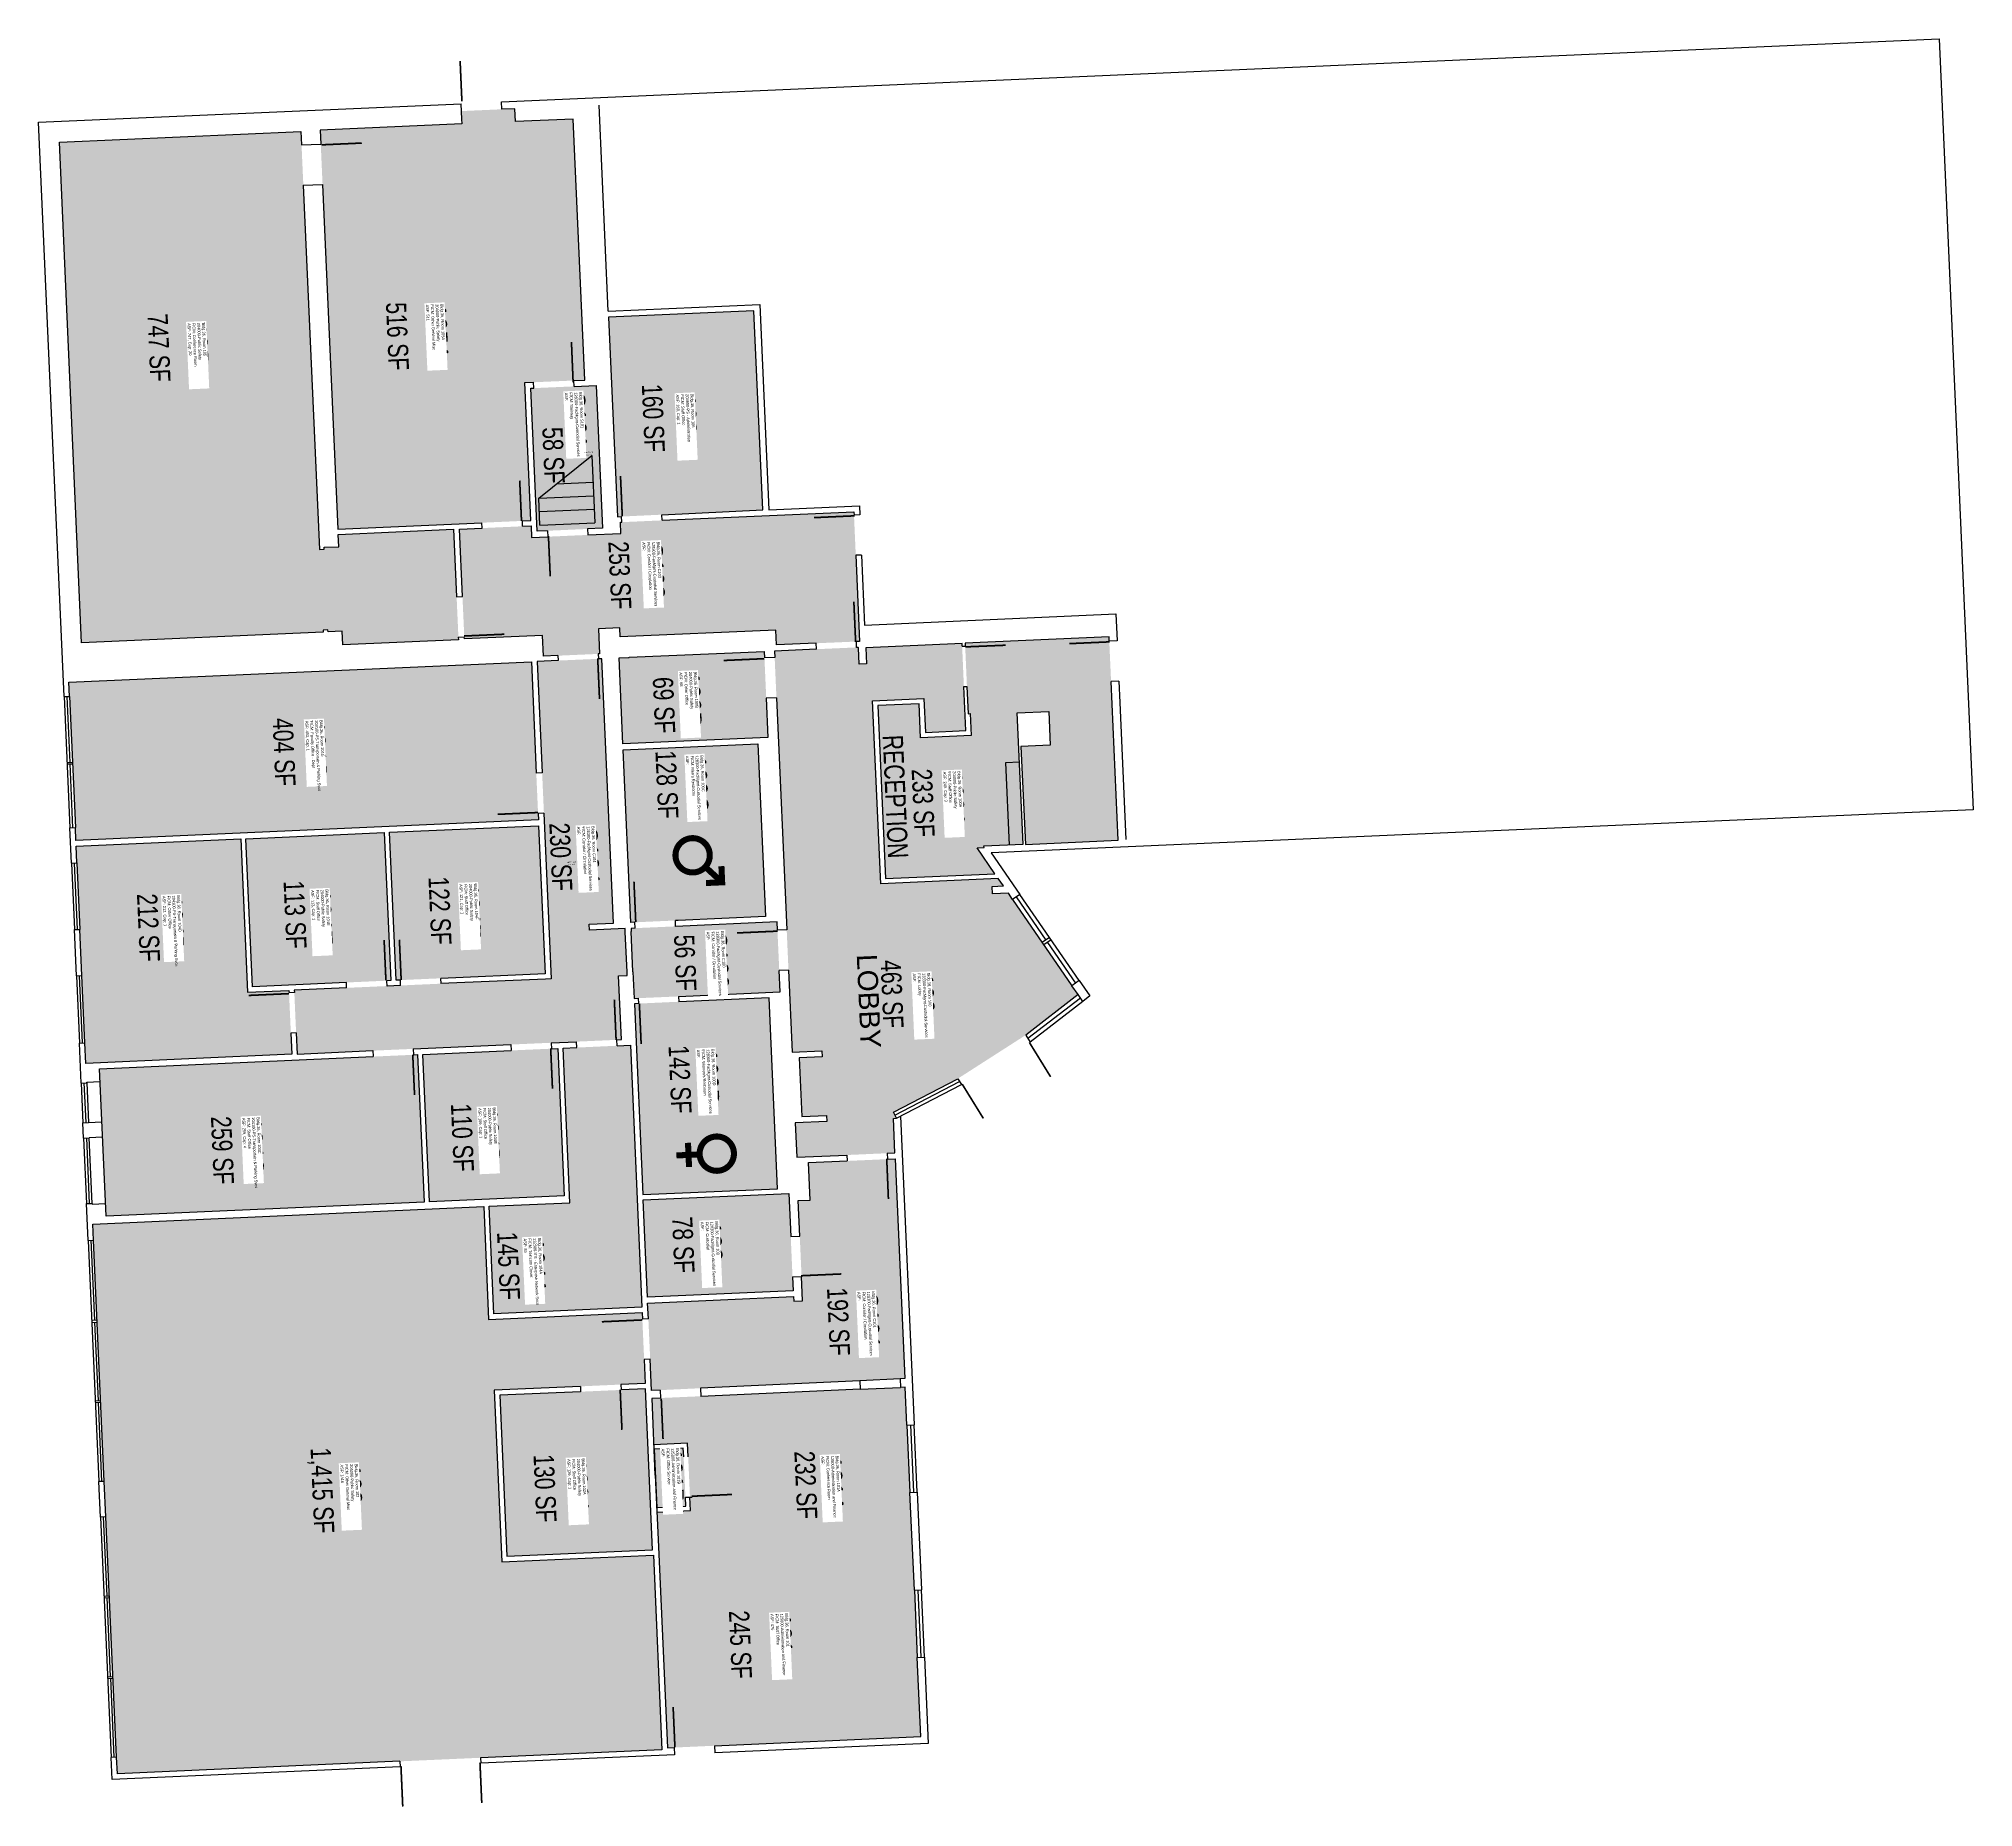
# Model space of a CAD drawing. Header units: inches. Extents: x 69210132 to 69211855, y 27688283 to 27689859.
import ezdxf
from ezdxf.enums import TextEntityAlignment as Align

# ---------------------------------------------------------------- set-up
doc = ezdxf.new("R2010")
doc.units = ezdxf.units.IN
doc.header["$MEASUREMENT"] = 0
for name, color, linetype in [('A-DOOR', 2, 'Continuous'), ('A-FLOR', 3, 'Continuous'), ('A-GLAZ', 1, 'Continuous'), ('A-IDEN-ICON', 4, 'Continuous'), ('A-IDEN-RNUM', 7, 'Continuous'), ('A-IDEN-SNUM', 4, 'Continuous'), ('A-IDEN-TEXT', 4, 'Continuous'), ('A-IDEN-VNUM', 4, 'Continuous'), ('A-WALL', 5, 'Continuous'), ('AREA-TEXT', 3, 'Continuous'), ('Rooms-Category-Color', 7, 'Continuous'), ('Rooms-College-Color', 7, 'Continuous'), ('Rooms-Department-Color', 7, 'Continuous'), ('Rooms-Division-Color', 7, 'Continuous'), ('Rooms-Information', 7, 'Continuous')]:
    doc.layers.add(name, color=color, linetype=linetype)
doc.styles.add('CP_AREA', font='arial.ttf', dxfattribs={"height": 15})
doc.styles.add('CP_ROOMSNUMBER', font='arial.ttf', dxfattribs={"height": 1})
doc.styles.add('CP_ROOMVNUMBER', font='arial.ttf', dxfattribs={"width": 0.85, "height": 0.075})
doc.styles.get("Standard").update_dxf_attribs({"font": 'arial.ttf'})

# ---------------------------------------------------------------- blocks, each defined once
blk = doc.blocks.new('CPWOMEN')
at = {"const_width": 0.015}
blk.add_lwpolyline([(-0.0375, 0, 1), (0.0475, 0, 1)], format="xyb", close=True, dxfattribs=at)
for points in [[(0.005, -0.04), (0.005, -0.1)], [(-0.025, -0.07), (0.035, -0.07)]]:
    blk.add_lwpolyline(points, dxfattribs=at)
blk = doc.blocks.new('CPMEN')
at = {"const_width": 0.015}
for points in [[(0.055, 0.01), (0.055, 0.05), (0.015, 0.05)], [(0.0151, 0.0101), (0.055, 0.05)]]:
    blk.add_lwpolyline(points, dxfattribs=at)
blk.add_lwpolyline([(-0.0575, -0.02, 1), (0.0275, -0.02, 1)], format="xyb", close=True, dxfattribs=at)

msp = doc.modelspace()

# ---------------------------------------------------------------- hatches: boundary and pattern name
at = {"layer": 'Rooms-Category-Color', "true_color": 0xfbafa2}
for points in [[(69210398.4, 27689421.7), (69210570.3, 27689429.3), (69210564.9, 27689552.2), (69210618.3, 27689554.5), (69210608, 27689787.1), (69210556.7, 27689784.9), (69210556, 27689796.3), (69210508.5, 27689794.2), (69210508.8, 27689787.1), (69210508.6, 27689787.1), (69210508.8, 27689782.7), (69210382.6, 27689777.1)], [(69210669.4, 27688723.5), (69210672.2, 27688660.3), (69210537.7, 27688654.3), (69210544.5, 27688501.3), (69210679.5, 27688507.3), (69210687.1, 27688333.9), (69210201.9, 27688312.4), (69210180.2, 27688802.4), (69210528.3, 27688817.9), (69210532.7, 27688717.4)]]:
    msp.add_hatch(color=21, dxfattribs=at).paths.add_polyline_path(points)
at = {"layer": 'Rooms-Category-Color', "true_color": 0xfa9ba3}
for points in [[(69210365.5, 27689775.9), (69210382, 27689403.6), (69210386.3, 27689403.8), (69210386.3, 27689405.5), (69210399.1, 27689406), (69210398.6, 27689416.9), (69210501.5, 27689421.5), (69210505.9, 27689322.9), (69210402.9, 27689318.4), (69210402.3, 27689330.7), (69210389.6, 27689330.1), (69210389.5, 27689331.9), (69210385.2, 27689331.7), (69210385.2, 27689329.9), (69210170.1, 27689320.4), (69210150.3, 27689766.4)], [(69210776.9, 27689438.7), (69210769.1, 27689616.2), (69210639.6, 27689610.5), (69210647.4, 27689432.7)], [(69210778.2, 27689312.6), (69210781.6, 27689235.9), (69210652.3, 27689230.2), (69210649, 27689306.9), (69210657.8, 27689307.3), (69210657.8, 27689307.6)], [(69211031.7, 27689259.2), (69211033, 27689229.2), (69211007, 27689228), (69211010.9, 27689140.7), (69211093.6, 27689144.4), (69211085.5, 27689325.6), (69210957.2, 27689319.9), (69210959.9, 27689257.2), (69210961.7, 27689257.3), (69210962.5, 27689237.8), (69210917.6, 27689235.8), (69210916.2, 27689266.1), (69210879.5, 27689264.4), (69210886.3, 27689110.3), (69210983.7, 27689114.6), (69210967.9, 27689137.6), (69210968.2, 27689137.7), (69210974.1, 27689138), (69210974, 27689139.4), (69211008.9, 27689140.9), (69211003.7, 27689257.9)], [(69210158.8, 27689285.2), (69210570.8, 27689303.4), (69210577, 27689162.6), (69210165, 27689144.3)], [(69210444.4, 27689151.5), (69210577.2, 27689157.3), (69210583.1, 27689025.5), (69210450.2, 27689019.6)], [(69210165.3, 27689139.1), (69210311.8, 27689145.6), (69210317.8, 27689009), (69210354.8, 27689010.6), (69210357.3, 27688953.7), (69210173.8, 27688945.5)], [(69210439.6, 27689151.2), (69210445.5, 27689019.4), (69210322.3, 27689013.9), (69210316.5, 27689145.8)], [(69210186.1, 27688940.8), (69210466, 27688953.2), (69210469.4, 27688953.4), (69210475.2, 27688821.9), (69210191.9, 27688809.4)], [(69210594.3, 27688958.9), (69210600.1, 27688827.5), (69210480, 27688822.1), (69210474.2, 27688953.6)], [(69210682.7, 27688545.7), (69210685.1, 27688491.3), (69210910.8, 27688501.3), (69210903.9, 27688657), (69210678.2, 27688647), (69210680, 27688605.7), (69210710, 27688607), (69210712.6, 27688547)], [(69210672.4, 27688655.5), (69210542.7, 27688649.8), (69210549, 27688506.3), (69210678.8, 27688512)], [(69210682.5, 27688549.7), (69210708.4, 27688550.9), (69210706.1, 27688602.8), (69210680.2, 27688601.7)], [(69210692, 27688335.6), (69210917.7, 27688345.6), (69210910.8, 27688501.3), (69210685.1, 27688491.3)]]:
    msp.add_hatch(color=241, dxfattribs=at).paths.add_polyline_path(points)
at = {"layer": 'Rooms-Category-Color', "true_color": 0xadadad}
for points in [[(69210628.6, 27689549.7), (69210634.2, 27689422.4), (69210576, 27689419.8), (69210570.4, 27689547.2)], [(69210506.7, 27689421.7), (69210570.5, 27689424.5), (69210571, 27689414.3), (69210585.4, 27689414.9), (69210650.5, 27689417.8), (69210650.1, 27689427.8), (69210858.1, 27689437), (69210863.2, 27689321.6), (69210789.3, 27689318.4), (69210788.7, 27689331.7), (69210650, 27689325.6), (69210649.6, 27689333.6), (69210630.7, 27689332.8), (69210631.6, 27689310.5), (69210581.5, 27689308.3), (69210580.7, 27689326.9), (69210511.1, 27689323.8)], [(69210787.3, 27689313), (69210803.1, 27688955.5), (69210829.6, 27688956.7), (69210829.8, 27688951.5), (69210809.5, 27688950.6), (69210811.8, 27688898.1), (69210833.7, 27688899.1), (69210833.9, 27688893.8), (69210805.9, 27688892.6), (69210807.3, 27688861.9), (69210894.7, 27688865.8), (69210893.3, 27688896.7), (69210896, 27688896.8), (69210893.3, 27688902), (69210950.5, 27688931.8), (69211010.8, 27688970.5), (69211057.8, 27689007), (69210995.8, 27689097.2), (69210981.7, 27689096.5), (69210981.4, 27689103.3), (69210991.3, 27689103.7), (69210986.7, 27689110.3), (69210882, 27689105.6), (69210874.8, 27689268.7), (69210920.5, 27689270.8), (69210921.9, 27689240.5), (69210957.8, 27689242.1), (69210954.5, 27689319.8), (69210868.8, 27689316), (69210869.4, 27689301.6), (69210862.7, 27689301.4), (69210862.1, 27689316), (69210862, 27689316.3)], [(69210362, 27688953.9), (69210651, 27688966.7), (69210648.5, 27689023.5), (69210656.2, 27689023.8), (69210654.5, 27689062.9), (69210654.4, 27689065.7), (69210622.5, 27689064.2), (69210622.3, 27689069.5), (69210643.9, 27689070.4), (69210633.5, 27689306.2), (69210576, 27689303.7), (69210588.5, 27689020.8), (69210583.3, 27689020.6), (69210583.3, 27689020.7), (69210359.5, 27689010.8)], [(69210772.6, 27689230.3), (69210779.4, 27689076.4), (69210701.7, 27689073), (69210659.4, 27689071.1), (69210652.6, 27689225)], [(69210662.4, 27689003.5), (69210792.5, 27689009.2), (69210789.7, 27689071.6), (69210659.6, 27689065.9), (69210661.3, 27689027.2)], [(69210782.6, 27689004.1), (69210662.6, 27688998.7), (69210670.1, 27688828.6), (69210790.1, 27688833.9)], [(69210669.3, 27688728.4), (69210537.4, 27688722.5), (69210533.1, 27688818.2), (69210605.1, 27688821.4), (69210599, 27688959.1), (69210659, 27688961.8)], [(69210817.8, 27688857.1), (69210894.9, 27688860.5), (69210903.6, 27688664.7), (69210677.9, 27688654), (69210674.4, 27688732), (69210804.3, 27688737.7), (69210804.5, 27688733.6), (69210812.5, 27688733.9), (69210808.5, 27688823.4), (69210819.2, 27688823.8)], [(69210670.3, 27688823.9), (69210800.2, 27688829.6), (69210804, 27688743), (69210674.2, 27688737.2)]]:
    msp.add_hatch(color=253, dxfattribs=at).paths.add_polyline_path(points)
at = {"layer": 'Rooms-College-Color', "true_color": 0x80bc67}
for points in [[(69210398.4, 27689421.7), (69210570.3, 27689429.3), (69210564.9, 27689552.2), (69210618.3, 27689554.5), (69210608, 27689787.1), (69210556.7, 27689784.9), (69210556, 27689796.3), (69210508.5, 27689794.2), (69210508.8, 27689787.1), (69210508.6, 27689787.1), (69210508.8, 27689782.7), (69210382.6, 27689777.1)], [(69210365.5, 27689775.9), (69210382, 27689403.6), (69210386.3, 27689403.8), (69210386.3, 27689405.5), (69210399.1, 27689406), (69210398.6, 27689416.9), (69210501.5, 27689421.5), (69210505.9, 27689322.9), (69210402.9, 27689318.4), (69210402.3, 27689330.7), (69210389.6, 27689330.1), (69210389.5, 27689331.9), (69210385.2, 27689331.7), (69210385.2, 27689329.9), (69210170.1, 27689320.4), (69210150.3, 27689766.4)], [(69210776.9, 27689438.7), (69210769.1, 27689616.2), (69210639.6, 27689610.5), (69210647.4, 27689432.7)], [(69210778.2, 27689312.6), (69210781.6, 27689235.9), (69210652.3, 27689230.2), (69210649, 27689306.9), (69210657.8, 27689307.3), (69210657.8, 27689307.6)], [(69211031.7, 27689259.2), (69211033, 27689229.2), (69211007, 27689228), (69211010.9, 27689140.7), (69211093.6, 27689144.4), (69211085.5, 27689325.6), (69210957.2, 27689319.9), (69210959.9, 27689257.2), (69210961.7, 27689257.3), (69210962.5, 27689237.8), (69210917.6, 27689235.8), (69210916.2, 27689266.1), (69210879.5, 27689264.4), (69210886.3, 27689110.3), (69210983.7, 27689114.6), (69210967.9, 27689137.6), (69210968.2, 27689137.7), (69210974.1, 27689138), (69210974, 27689139.4), (69211008.9, 27689140.9), (69211003.7, 27689257.9)], [(69210158.8, 27689285.2), (69210570.8, 27689303.4), (69210577, 27689162.6), (69210165, 27689144.3)], [(69210444.4, 27689151.5), (69210577.2, 27689157.3), (69210583.1, 27689025.5), (69210450.2, 27689019.6)], [(69210165.3, 27689139.1), (69210311.8, 27689145.6), (69210317.8, 27689009), (69210354.8, 27689010.6), (69210357.3, 27688953.7), (69210173.8, 27688945.5)], [(69210439.6, 27689151.2), (69210445.5, 27689019.4), (69210322.3, 27689013.9), (69210316.5, 27689145.8)], [(69210186.1, 27688940.8), (69210466, 27688953.2), (69210469.4, 27688953.4), (69210475.2, 27688821.9), (69210191.9, 27688809.4)], [(69210594.3, 27688958.9), (69210600.1, 27688827.5), (69210480, 27688822.1), (69210474.2, 27688953.6)], [(69210669.4, 27688723.5), (69210672.2, 27688660.3), (69210537.7, 27688654.3), (69210544.5, 27688501.3), (69210679.5, 27688507.3), (69210687.1, 27688333.9), (69210201.9, 27688312.4), (69210180.2, 27688802.4), (69210528.3, 27688817.9), (69210532.7, 27688717.4)], [(69210672.4, 27688655.5), (69210542.7, 27688649.8), (69210549, 27688506.3), (69210678.8, 27688512)], [(69210692, 27688335.6), (69210917.7, 27688345.6), (69210910.8, 27688501.3), (69210685.1, 27688491.3)]]:
    msp.add_hatch(color=83, dxfattribs=at).paths.add_polyline_path(points)
at = {"layer": 'Rooms-College-Color', "true_color": 0xadadad}
for points in [[(69210628.6, 27689549.7), (69210634.2, 27689422.4), (69210576, 27689419.8), (69210570.4, 27689547.2)], [(69210506.7, 27689421.7), (69210570.5, 27689424.5), (69210571, 27689414.3), (69210585.4, 27689414.9), (69210650.5, 27689417.8), (69210650.1, 27689427.8), (69210858.1, 27689437), (69210863.2, 27689321.6), (69210789.3, 27689318.4), (69210788.7, 27689331.7), (69210650, 27689325.6), (69210649.6, 27689333.6), (69210630.7, 27689332.8), (69210631.6, 27689310.5), (69210581.5, 27689308.3), (69210580.7, 27689326.9), (69210511.1, 27689323.8)], [(69210787.3, 27689313), (69210803.1, 27688955.5), (69210829.6, 27688956.7), (69210829.8, 27688951.5), (69210809.5, 27688950.6), (69210811.8, 27688898.1), (69210833.7, 27688899.1), (69210833.9, 27688893.8), (69210805.9, 27688892.6), (69210807.3, 27688861.9), (69210894.7, 27688865.8), (69210893.3, 27688896.7), (69210896, 27688896.8), (69210893.3, 27688902), (69210950.5, 27688931.8), (69211010.8, 27688970.5), (69211057.8, 27689007), (69210995.8, 27689097.2), (69210981.7, 27689096.5), (69210981.4, 27689103.3), (69210991.3, 27689103.7), (69210986.7, 27689110.3), (69210882, 27689105.6), (69210874.8, 27689268.7), (69210920.5, 27689270.8), (69210921.9, 27689240.5), (69210957.8, 27689242.1), (69210954.5, 27689319.8), (69210868.8, 27689316), (69210869.4, 27689301.6), (69210862.7, 27689301.4), (69210862.1, 27689316), (69210862, 27689316.3)], [(69210362, 27688953.9), (69210651, 27688966.7), (69210648.5, 27689023.5), (69210656.2, 27689023.8), (69210654.5, 27689062.9), (69210654.4, 27689065.7), (69210622.5, 27689064.2), (69210622.3, 27689069.5), (69210643.9, 27689070.4), (69210633.5, 27689306.2), (69210576, 27689303.7), (69210588.5, 27689020.8), (69210583.3, 27689020.6), (69210583.3, 27689020.7), (69210359.5, 27689010.8)], [(69210772.6, 27689230.3), (69210779.4, 27689076.4), (69210701.7, 27689073), (69210659.4, 27689071.1), (69210652.6, 27689225)], [(69210662.4, 27689003.5), (69210792.5, 27689009.2), (69210789.7, 27689071.6), (69210659.6, 27689065.9), (69210661.3, 27689027.2)], [(69210782.6, 27689004.1), (69210662.6, 27688998.7), (69210670.1, 27688828.6), (69210790.1, 27688833.9)], [(69210817.8, 27688857.1), (69210894.9, 27688860.5), (69210903.6, 27688664.7), (69210677.9, 27688654), (69210674.4, 27688732), (69210804.3, 27688737.7), (69210804.5, 27688733.6), (69210812.5, 27688733.9), (69210808.5, 27688823.4), (69210819.2, 27688823.8)], [(69210670.3, 27688823.9), (69210800.2, 27688829.6), (69210804, 27688743), (69210674.2, 27688737.2)], [(69210682.7, 27688545.7), (69210685.1, 27688491.3), (69210910.8, 27688501.3), (69210903.9, 27688657), (69210678.2, 27688647), (69210680, 27688605.7), (69210710, 27688607), (69210712.6, 27688547)], [(69210682.5, 27688549.7), (69210708.4, 27688550.9), (69210706.1, 27688602.8), (69210680.2, 27688601.7)]]:
    msp.add_hatch(color=253, dxfattribs=at).paths.add_polyline_path(points)
at = {"layer": 'Rooms-College-Color', "true_color": 0x99d7b2}
msp.add_hatch(color=253, dxfattribs=at).paths.add_polyline_path([(69210669.3, 27688728.4), (69210537.4, 27688722.5), (69210533.1, 27688818.2), (69210605.1, 27688821.4), (69210599, 27688959.1), (69210659, 27688961.8)])
at = {"layer": 'Rooms-Department-Color', "true_color": 0x80bc67}
for points in [[(69210398.4, 27689421.7), (69210570.3, 27689429.3), (69210564.9, 27689552.2), (69210618.3, 27689554.5), (69210608, 27689787.1), (69210556.7, 27689784.9), (69210556, 27689796.3), (69210508.5, 27689794.2), (69210508.8, 27689787.1), (69210508.6, 27689787.1), (69210508.8, 27689782.7), (69210382.6, 27689777.1)], [(69210365.5, 27689775.9), (69210382, 27689403.6), (69210386.3, 27689403.8), (69210386.3, 27689405.5), (69210399.1, 27689406), (69210398.6, 27689416.9), (69210501.5, 27689421.5), (69210505.9, 27689322.9), (69210402.9, 27689318.4), (69210402.3, 27689330.7), (69210389.6, 27689330.1), (69210389.5, 27689331.9), (69210385.2, 27689331.7), (69210385.2, 27689329.9), (69210170.1, 27689320.4), (69210150.3, 27689766.4)], [(69210776.9, 27689438.7), (69210769.1, 27689616.2), (69210639.6, 27689610.5), (69210647.4, 27689432.7)], [(69210778.2, 27689312.6), (69210781.6, 27689235.9), (69210652.3, 27689230.2), (69210649, 27689306.9), (69210657.8, 27689307.3), (69210657.8, 27689307.6)], [(69211031.7, 27689259.2), (69211033, 27689229.2), (69211007, 27689228), (69211010.9, 27689140.7), (69211093.6, 27689144.4), (69211085.5, 27689325.6), (69210957.2, 27689319.9), (69210959.9, 27689257.2), (69210961.7, 27689257.3), (69210962.5, 27689237.8), (69210917.6, 27689235.8), (69210916.2, 27689266.1), (69210879.5, 27689264.4), (69210886.3, 27689110.3), (69210983.7, 27689114.6), (69210967.9, 27689137.6), (69210968.2, 27689137.7), (69210974.1, 27689138), (69210974, 27689139.4), (69211008.9, 27689140.9), (69211003.7, 27689257.9)], [(69210158.8, 27689285.2), (69210570.8, 27689303.4), (69210577, 27689162.6), (69210165, 27689144.3)], [(69210444.4, 27689151.5), (69210577.2, 27689157.3), (69210583.1, 27689025.5), (69210450.2, 27689019.6)], [(69210165.3, 27689139.1), (69210311.8, 27689145.6), (69210317.8, 27689009), (69210354.8, 27689010.6), (69210357.3, 27688953.7), (69210173.8, 27688945.5)], [(69210439.6, 27689151.2), (69210445.5, 27689019.4), (69210322.3, 27689013.9), (69210316.5, 27689145.8)], [(69210186.1, 27688940.8), (69210466, 27688953.2), (69210469.4, 27688953.4), (69210475.2, 27688821.9), (69210191.9, 27688809.4)], [(69210594.3, 27688958.9), (69210600.1, 27688827.5), (69210480, 27688822.1), (69210474.2, 27688953.6)], [(69210669.4, 27688723.5), (69210672.2, 27688660.3), (69210537.7, 27688654.3), (69210544.5, 27688501.3), (69210679.5, 27688507.3), (69210687.1, 27688333.9), (69210201.9, 27688312.4), (69210180.2, 27688802.4), (69210528.3, 27688817.9), (69210532.7, 27688717.4)], [(69210682.7, 27688545.7), (69210685.1, 27688491.3), (69210910.8, 27688501.3), (69210903.9, 27688657), (69210678.2, 27688647), (69210680, 27688605.7), (69210710, 27688607), (69210712.6, 27688547)], [(69210672.4, 27688655.5), (69210542.7, 27688649.8), (69210549, 27688506.3), (69210678.8, 27688512)], [(69210682.5, 27688549.7), (69210708.4, 27688550.9), (69210706.1, 27688602.8), (69210680.2, 27688601.7)], [(69210692, 27688335.6), (69210917.7, 27688345.6), (69210910.8, 27688501.3), (69210685.1, 27688491.3)]]:
    msp.add_hatch(color=83, dxfattribs=at).paths.add_polyline_path(points)
at = {"layer": 'Rooms-Department-Color', "true_color": 0xacacac}
for points in [[(69210628.6, 27689549.7), (69210634.2, 27689422.4), (69210576, 27689419.8), (69210570.4, 27689547.2)], [(69210506.7, 27689421.7), (69210570.5, 27689424.5), (69210571, 27689414.3), (69210585.4, 27689414.9), (69210650.5, 27689417.8), (69210650.1, 27689427.8), (69210858.1, 27689437), (69210863.2, 27689321.6), (69210789.3, 27689318.4), (69210788.7, 27689331.7), (69210650, 27689325.6), (69210649.6, 27689333.6), (69210630.7, 27689332.8), (69210631.6, 27689310.5), (69210581.5, 27689308.3), (69210580.7, 27689326.9), (69210511.1, 27689323.8)], [(69210787.3, 27689313), (69210803.1, 27688955.5), (69210829.6, 27688956.7), (69210829.8, 27688951.5), (69210809.5, 27688950.6), (69210811.8, 27688898.1), (69210833.7, 27688899.1), (69210833.9, 27688893.8), (69210805.9, 27688892.6), (69210807.3, 27688861.9), (69210894.7, 27688865.8), (69210893.3, 27688896.7), (69210896, 27688896.8), (69210893.3, 27688902), (69210950.5, 27688931.8), (69211010.8, 27688970.5), (69211057.8, 27689007), (69210995.8, 27689097.2), (69210981.7, 27689096.5), (69210981.4, 27689103.3), (69210991.3, 27689103.7), (69210986.7, 27689110.3), (69210882, 27689105.6), (69210874.8, 27689268.7), (69210920.5, 27689270.8), (69210921.9, 27689240.5), (69210957.8, 27689242.1), (69210954.5, 27689319.8), (69210868.8, 27689316), (69210869.4, 27689301.6), (69210862.7, 27689301.4), (69210862.1, 27689316), (69210862, 27689316.3)], [(69210362, 27688953.9), (69210651, 27688966.7), (69210648.5, 27689023.5), (69210656.2, 27689023.8), (69210654.5, 27689062.9), (69210654.4, 27689065.7), (69210622.5, 27689064.2), (69210622.3, 27689069.5), (69210643.9, 27689070.4), (69210633.5, 27689306.2), (69210576, 27689303.7), (69210588.5, 27689020.8), (69210583.3, 27689020.6), (69210583.3, 27689020.7), (69210359.5, 27689010.8)], [(69210772.6, 27689230.3), (69210779.4, 27689076.4), (69210701.7, 27689073), (69210659.4, 27689071.1), (69210652.6, 27689225)], [(69210662.4, 27689003.5), (69210792.5, 27689009.2), (69210789.7, 27689071.6), (69210659.6, 27689065.9), (69210661.3, 27689027.2)], [(69210782.6, 27689004.1), (69210662.6, 27688998.7), (69210670.1, 27688828.6), (69210790.1, 27688833.9)], [(69210669.3, 27688728.4), (69210537.4, 27688722.5), (69210533.1, 27688818.2), (69210605.1, 27688821.4), (69210599, 27688959.1), (69210659, 27688961.8)], [(69210817.8, 27688857.1), (69210894.9, 27688860.5), (69210903.6, 27688664.7), (69210677.9, 27688654), (69210674.4, 27688732), (69210804.3, 27688737.7), (69210804.5, 27688733.6), (69210812.5, 27688733.9), (69210808.5, 27688823.4), (69210819.2, 27688823.8)], [(69210670.3, 27688823.9), (69210800.2, 27688829.6), (69210804, 27688743), (69210674.2, 27688737.2)]]:
    msp.add_hatch(color=253, dxfattribs=at).paths.add_polyline_path(points)
at = {"layer": 'Rooms-Division-Color', "true_color": 0x80bc67}
for points in [[(69210398.4, 27689421.7), (69210570.3, 27689429.3), (69210564.9, 27689552.2), (69210618.3, 27689554.5), (69210608, 27689787.1), (69210556.7, 27689784.9), (69210556, 27689796.3), (69210508.5, 27689794.2), (69210508.8, 27689787.1), (69210508.6, 27689787.1), (69210508.8, 27689782.7), (69210382.6, 27689777.1)], [(69210365.5, 27689775.9), (69210382, 27689403.6), (69210386.3, 27689403.8), (69210386.3, 27689405.5), (69210399.1, 27689406), (69210398.6, 27689416.9), (69210501.5, 27689421.5), (69210505.9, 27689322.9), (69210402.9, 27689318.4), (69210402.3, 27689330.7), (69210389.6, 27689330.1), (69210389.5, 27689331.9), (69210385.2, 27689331.7), (69210385.2, 27689329.9), (69210170.1, 27689320.4), (69210150.3, 27689766.4)], [(69210776.9, 27689438.7), (69210769.1, 27689616.2), (69210639.6, 27689610.5), (69210647.4, 27689432.7)], [(69210778.2, 27689312.6), (69210781.6, 27689235.9), (69210652.3, 27689230.2), (69210649, 27689306.9), (69210657.8, 27689307.3), (69210657.8, 27689307.6)], [(69211031.7, 27689259.2), (69211033, 27689229.2), (69211007, 27689228), (69211010.9, 27689140.7), (69211093.6, 27689144.4), (69211085.5, 27689325.6), (69210957.2, 27689319.9), (69210959.9, 27689257.2), (69210961.7, 27689257.3), (69210962.5, 27689237.8), (69210917.6, 27689235.8), (69210916.2, 27689266.1), (69210879.5, 27689264.4), (69210886.3, 27689110.3), (69210983.7, 27689114.6), (69210967.9, 27689137.6), (69210968.2, 27689137.7), (69210974.1, 27689138), (69210974, 27689139.4), (69211008.9, 27689140.9), (69211003.7, 27689257.9)], [(69210158.8, 27689285.2), (69210570.8, 27689303.4), (69210577, 27689162.6), (69210165, 27689144.3)], [(69210444.4, 27689151.5), (69210577.2, 27689157.3), (69210583.1, 27689025.5), (69210450.2, 27689019.6)], [(69210165.3, 27689139.1), (69210311.8, 27689145.6), (69210317.8, 27689009), (69210354.8, 27689010.6), (69210357.3, 27688953.7), (69210173.8, 27688945.5)], [(69210439.6, 27689151.2), (69210445.5, 27689019.4), (69210322.3, 27689013.9), (69210316.5, 27689145.8)], [(69210186.1, 27688940.8), (69210466, 27688953.2), (69210469.4, 27688953.4), (69210475.2, 27688821.9), (69210191.9, 27688809.4)], [(69210594.3, 27688958.9), (69210600.1, 27688827.5), (69210480, 27688822.1), (69210474.2, 27688953.6)], [(69210669.4, 27688723.5), (69210672.2, 27688660.3), (69210537.7, 27688654.3), (69210544.5, 27688501.3), (69210679.5, 27688507.3), (69210687.1, 27688333.9), (69210201.9, 27688312.4), (69210180.2, 27688802.4), (69210528.3, 27688817.9), (69210532.7, 27688717.4)], [(69210682.7, 27688545.7), (69210685.1, 27688491.3), (69210910.8, 27688501.3), (69210903.9, 27688657), (69210678.2, 27688647), (69210680, 27688605.7), (69210710, 27688607), (69210712.6, 27688547)], [(69210672.4, 27688655.5), (69210542.7, 27688649.8), (69210549, 27688506.3), (69210678.8, 27688512)], [(69210682.5, 27688549.7), (69210708.4, 27688550.9), (69210706.1, 27688602.8), (69210680.2, 27688601.7)], [(69210692, 27688335.6), (69210917.7, 27688345.6), (69210910.8, 27688501.3), (69210685.1, 27688491.3)]]:
    msp.add_hatch(color=83, dxfattribs=at).paths.add_polyline_path(points)
at = {"layer": 'Rooms-Division-Color', "true_color": 0xadadad}
for points in [[(69210628.6, 27689549.7), (69210634.2, 27689422.4), (69210576, 27689419.8), (69210570.4, 27689547.2)], [(69210506.7, 27689421.7), (69210570.5, 27689424.5), (69210571, 27689414.3), (69210585.4, 27689414.9), (69210650.5, 27689417.8), (69210650.1, 27689427.8), (69210858.1, 27689437), (69210863.2, 27689321.6), (69210789.3, 27689318.4), (69210788.7, 27689331.7), (69210650, 27689325.6), (69210649.6, 27689333.6), (69210630.7, 27689332.8), (69210631.6, 27689310.5), (69210581.5, 27689308.3), (69210580.7, 27689326.9), (69210511.1, 27689323.8)], [(69210787.3, 27689313), (69210803.1, 27688955.5), (69210829.6, 27688956.7), (69210829.8, 27688951.5), (69210809.5, 27688950.6), (69210811.8, 27688898.1), (69210833.7, 27688899.1), (69210833.9, 27688893.8), (69210805.9, 27688892.6), (69210807.3, 27688861.9), (69210894.7, 27688865.8), (69210893.3, 27688896.7), (69210896, 27688896.8), (69210893.3, 27688902), (69210950.5, 27688931.8), (69211010.8, 27688970.5), (69211057.8, 27689007), (69210995.8, 27689097.2), (69210981.7, 27689096.5), (69210981.4, 27689103.3), (69210991.3, 27689103.7), (69210986.7, 27689110.3), (69210882, 27689105.6), (69210874.8, 27689268.7), (69210920.5, 27689270.8), (69210921.9, 27689240.5), (69210957.8, 27689242.1), (69210954.5, 27689319.8), (69210868.8, 27689316), (69210869.4, 27689301.6), (69210862.7, 27689301.4), (69210862.1, 27689316), (69210862, 27689316.3)], [(69210362, 27688953.9), (69210651, 27688966.7), (69210648.5, 27689023.5), (69210656.2, 27689023.8), (69210654.5, 27689062.9), (69210654.4, 27689065.7), (69210622.5, 27689064.2), (69210622.3, 27689069.5), (69210643.9, 27689070.4), (69210633.5, 27689306.2), (69210576, 27689303.7), (69210588.5, 27689020.8), (69210583.3, 27689020.6), (69210583.3, 27689020.7), (69210359.5, 27689010.8)], [(69210772.6, 27689230.3), (69210779.4, 27689076.4), (69210701.7, 27689073), (69210659.4, 27689071.1), (69210652.6, 27689225)], [(69210662.4, 27689003.5), (69210792.5, 27689009.2), (69210789.7, 27689071.6), (69210659.6, 27689065.9), (69210661.3, 27689027.2)], [(69210782.6, 27689004.1), (69210662.6, 27688998.7), (69210670.1, 27688828.6), (69210790.1, 27688833.9)], [(69210669.3, 27688728.4), (69210537.4, 27688722.5), (69210533.1, 27688818.2), (69210605.1, 27688821.4), (69210599, 27688959.1), (69210659, 27688961.8)], [(69210817.8, 27688857.1), (69210894.9, 27688860.5), (69210903.6, 27688664.7), (69210677.9, 27688654), (69210674.4, 27688732), (69210804.3, 27688737.7), (69210804.5, 27688733.6), (69210812.5, 27688733.9), (69210808.5, 27688823.4), (69210819.2, 27688823.8)], [(69210670.3, 27688823.9), (69210800.2, 27688829.6), (69210804, 27688743), (69210674.2, 27688737.2)]]:
    msp.add_hatch(color=253, dxfattribs=at).paths.add_polyline_path(points)

# ---------------------------------------------------------------- linework, layer by layer
at = {"layer": 'A-DOOR'}
for points in [[(69210508.9, 27689802.9, 1.5, 1.5, 0), (69210507.3, 27689838.9, 0, 0, 0), (69210508, 27689838.9, 0, 0, -0.414214), (69210544.2, 27689803, 0, 0, -0.414214)], [(69210383.8, 27689764.1, 1.5, 1.5, 0), (69210419.7, 27689765.7, 0, 0, 0), (69210419.8, 27689765, 0, 0, -0.414214), (69210383.8, 27689728.8, 0, 0, -0.414214)], [(69210608, 27689552.5, 1.5, 1.5, 0), (69210606.5, 27689588.4, 0, 0, 0), (69210605.7, 27689588.4, 0, 0, 0.414214), (69210572.9, 27689549.4, 0, 0, 0.414214)], [(69210651.8, 27689433.1, 1.5, 1.5, 0), (69210650.2, 27689469, 0, 0, 0), (69210650.9, 27689469.1, 0, 0, -0.414214), (69210687.1, 27689433.1, 0, 0, -0.414214)], [(69210562, 27689428.9, 1.5, 1.5, 0), (69210560.4, 27689464.9, 0, 0, 0), (69210559.7, 27689464.8, 0, 0, 0.414214), (69210526.9, 27689425.9, 0, 0, 0.414214)], [(69210858.7, 27689433.5, 1.5, 1.5, 0), (69210822.7, 27689431.9, 0, 0, 0), (69210822.7, 27689431.2, 0, 0, 0.414214), (69210861.7, 27689398.3, 0, 0, 0.414214)], [(69210586, 27689415.5, 1.5, 1.5, 0), (69210587.6, 27689379.6, 0, 0, 0), (69210588.4, 27689379.6, 0, 0, 0.414214), (69210621.2, 27689418.6, 0, 0, 0.414214)], [(69210510.7, 27689326.4, 1.5, 1.5, 0), (69210546.7, 27689328, 0, 0, 0), (69210546.6, 27689328.8, 0, 0, 0.414214), (69210507.6, 27689361.6, 0, 0, 0.414214)], [(69210859.7, 27689321, 1.5, 1.5, 0), (69210858.1, 27689356.9, 0, 0, 0), (69210857.3, 27689356.9, 0, 0, 0.414214), (69210824.5, 27689317.9, 0, 0, 0.414214)], [(69210957.3, 27689316.7, 1.5, 1.5, 0), (69210993.3, 27689318.2, 0, 0, 0), (69210993.3, 27689317.5, 0, 0, -0.414214), (69210957.3, 27689281.4, 0, 0, -0.414214)], [(69211086, 27689321.2, 1.5, 1.5, 0), (69211050, 27689319.6, 0, 0, 0), (69211050, 27689318.8, 0, 0, 0.414214), (69211089, 27689286, 0, 0, 0.414214)], [(69210629.9, 27689306.4, 1.5, 1.5, 0), (69210631.5, 27689270.4, 0, 0, 0), (69210630.7, 27689270.4, 0, 0, -0.414214), (69210594.6, 27689306.3, 0, 0, -0.414214)], [(69210778.2, 27689306.2, 1.5, 1.5, 0), (69210742.2, 27689304.6, 0, 0, 0), (69210742.2, 27689303.9, 0, 0, 0.414214), (69210781.2, 27689271.1, 0, 0, 0.414214)], [(69210576.8, 27689169.1, 1.5, 1.5, 0), (69210540.8, 27689167.5, 0, 0, 0), (69210540.8, 27689168.2, 0, 0, -0.414214), (69210576.7, 27689204.4, 0, 0, -0.414214)], [(69210663.8, 27689071.6, 1.5, 1.5, 0), (69210662.2, 27689107.6, 0, 0, 0), (69210663, 27689107.6, 0, 0, -0.414214), (69210699.1, 27689071.7, 0, 0, -0.414214)], [(69210441.2, 27689019.5, 1.5, 1.5, 0), (69210439.6, 27689055.4, 0, 0, 0), (69210438.8, 27689055.4, 0, 0, 0.414214), (69210406, 27689016.4, 0, 0, 0.414214)], [(69210454.8, 27689019.8, 1.5, 1.5, 0), (69210453.2, 27689055.7, 0, 0, 0), (69210454, 27689055.8, 0, 0, -0.414214), (69210490.1, 27689019.8, 0, 0, -0.414214)], [(69210790.1, 27689063.4, 1.5, 1.5, 0), (69210754.1, 27689061.8, 0, 0, 0), (69210754.1, 27689061.1, 0, 0, 0.414214), (69210793.1, 27689028.3, 0, 0, 0.414214)], [(69210354.9, 27689007.7, 1.5, 1.5, 0), (69210318.9, 27689006.1, 0, 0, 0), (69210318.9, 27689005.4, 0, 0, 0.414214), (69210357.9, 27688972.6, 0, 0, 0.414214)], [(69210646.3, 27688966.3, 1.5, 1.5, 0), (69210644.7, 27689002.3, 0, 0, 0), (69210643.9, 27689002.2, 0, 0, 0.414214), (69210611.1, 27688963.2, 0, 0, 0.414214)], [(69210667, 27688998.8, 1.5, 1.5, 0), (69210668.6, 27688962.9, 0, 0, 0), (69210669.3, 27688962.9, 0, 0, 0.414214), (69210702.1, 27689001.9, 0, 0, 0.414214)], [(69210465.1, 27688953.4, 1.5, 1.5, 0), (69210466.7, 27688917.4, 0, 0, 0), (69210465.9, 27688917.4, 0, 0, -0.414214), (69210429.8, 27688953.3, 0, 0, -0.414214)], [(69210588, 27688959, 1.5, 1.5, 0), (69210589.6, 27688923, 0, 0, 0), (69210588.9, 27688923, 0, 0, -0.414214), (69210552.7, 27688959, 0, 0, -0.414214)], [(69211014.5, 27688964.2, 1.5, 1.5, 0), (69211033.4, 27688933.6, 0, 0, 0), (69211032.8, 27688933.2, 0, 0, -0.414214), (69210983.7, 27688946.9, 0, 0, -0.414214)], [(69210954.6, 27688927.1, 1.5, 1.5, 0), (69210973.5, 27688896.5, 0, 0, 0), (69210974.2, 27688896.9, 0, 0, 0.414214), (69210983.7, 27688946.9, 0, 0, 0.414214)], [(69210887.4, 27688860.6, 1.5, 1.5, 0), (69210888.9, 27688824.6, 0, 0, 0), (69210888.2, 27688824.6, 0, 0, -0.414214), (69210852.1, 27688860.5, 0, 0, -0.414214)], [(69210811, 27688756.3, 1.5, 1.5, 0), (69210847, 27688757.9, 0, 0, 0), (69210846.9, 27688758.7, 0, 0, 0.414214), (69210807.9, 27688791.5, 0, 0, 0.414214)], [(69210669.6, 27688716.9, 1.5, 1.5, 0), (69210633.6, 27688715.3, 0, 0, 0), (69210633.7, 27688714.6, 0, 0, 0.414214), (69210672.7, 27688681.8, 0, 0, 0.414214)], [(69210649.9, 27688654.9, 1.5, 1.5, 0), (69210651.5, 27688619, 0, 0, 0), (69210650.8, 27688618.9, 0, 0, -0.414214), (69210614.6, 27688654.9, 0, 0, -0.414214)], [(69210686.5, 27688646.8, 1.5, 1.5, 0), (69210688.1, 27688610.8, 0, 0, 0), (69210688.9, 27688610.9, 0, 0, 0.414214), (69210721.7, 27688649.9, 0, 0, 0.414214)], [(69210713.6, 27688559.8, 1.5, 1.5, 0), (69210749.5, 27688561.4, 0, 0, 0), (69210749.5, 27688562.2, 0, 0, 0.414214), (69210710.5, 27688595, 0, 0, 0.414214)], [(69210698.7, 27688335.9, 1.5, 1.5, 0), (69210697.1, 27688371.9, 0, 0, 0), (69210697.9, 27688371.9, 0, 0, -0.414214), (69210734, 27688336, 0, 0, -0.414214)], [(69210454.6, 27688319.3, 1.5, 1.5, 0), (69210456.2, 27688283.3, 0, 0, 0), (69210456.9, 27688283.4, 0, 0, 0.414214), (69210489.8, 27688322.4, 0, 0, 0.414214)], [(69210525, 27688322.4, 1.5, 1.5, 0), (69210526.6, 27688286.5, 0, 0, 0), (69210525.9, 27688286.4, 0, 0, -0.414214), (69210489.8, 27688322.4, 0, 0, -0.414214)]]:
    msp.add_lwpolyline(points, format="xyseb", dxfattribs=at)
at = {"layer": 'A-FLOR'}
for p, q in [((69210577.3, 27689449.2), (69210624.7, 27689487.4)), ((69210624.7, 27689487.4), (69210627.3, 27689427.4)), ((69210577.3, 27689449.2), (69210626.3, 27689451.4)), ((69210593.1, 27689462), (69210625.8, 27689463.4)), ((69210578.4, 27689425.3), (69210577.3, 27689449.2)), ((69210577.9, 27689437.3), (69210626.8, 27689439.4)), ((69210578.4, 27689425.3), (69210627.3, 27689427.4)), ((69210993.6, 27689213.7), (69211005.6, 27689214.2)), ((69210996.9, 27689140.1), (69210993.6, 27689213.7))]:
    msp.add_line(p, q, dxfattribs=at)
at = {"layer": 'A-GLAZ'}
for p, q in [((69210156.9, 27689272.5), (69210159.5, 27689213.8)), ((69210159.6, 27689212.5), (69210162.1, 27689155.6)), ((69210161.1, 27689124), (69210163.7, 27689064.8)), ((69210163.5, 27689124.1), (69210166.1, 27689064.9)), ((69210165.9, 27689124.2), (69210168.6, 27689065)), ((69210999.6, 27689091.6), (69211052.4, 27689014.8)), ((69211058.9, 27689019.3), (69211006.1, 27689096.1)), ((69211032.5, 27689057.7), (69211026, 27689053.2)), ((69211033.9, 27689055.6), (69211027.4, 27689051.2)), ((69210167.9, 27689023.7), (69210170.6, 27688963.8)), ((69211057.9, 27689006.9), (69211011.3, 27688970.8)), ((69211060, 27689003.8), (69211013.2, 27688967.7)), ((69211062.1, 27689000.8), (69211015.2, 27688964.5)), ((69210169.7, 27688928), (69210171.3, 27688892.7)), ((69210172.2, 27688928.1), (69210173.7, 27688892.9)), ((69210174.6, 27688928.2), (69210176.2, 27688893)), ((69210171.9, 27688879), (69210174.5, 27688820.6)), ((69210174.3, 27688879.1), (69210176.9, 27688820.7)), ((69210179.4, 27688820.8), (69210176.8, 27688879.2)), ((69210178.4, 27688788), (69210181.5, 27688716.8)), ((69210181.6, 27688714.8), (69210184.7, 27688644.8)), ((69210184.8, 27688643.3), (69210187.9, 27688572.9)), ((69210189.3, 27688541.4), (69210192.4, 27688471)), ((69210192.5, 27688469.5), (69210195.6, 27688399.1)), ((69210195.7, 27688397.6), (69210198.8, 27688327.2))]:
    msp.add_line(p, q, dxfattribs=at)
for points in [[(69210154.5, 27689272.4), (69210159.7, 27689155.5)], [(69210159.4, 27689272.6), (69210164.5, 27689155.7)], [(69210157.1, 27689213.7), (69210162, 27689213.9)], [(69210157.1, 27689212.4), (69210162, 27689212.6)], [(69211002.8, 27689093.9), (69211029.2, 27689055.5)], [(69211030.7, 27689053.4), (69211055.7, 27689017.1)], [(69210165.5, 27689023.6), (69210168.2, 27688963.7)], [(69210173, 27688963.9), (69210170.4, 27689023.8)], [(69210893.3, 27688902), (69210950.7, 27688931.9)], [(69210894.6, 27688899.3), (69210952.3, 27688929.3)], [(69210896, 27688896.6), (69210953.9, 27688926.7)], [(69210175.9, 27688787.8), (69210185.5, 27688572.8)], [(69210190.3, 27688573), (69210180.8, 27688788.1)], [(69210179.1, 27688716.7), (69210184, 27688716.9)], [(69210179.2, 27688714.7), (69210184.1, 27688714.9)], [(69210182.3, 27688644.7), (69210187.2, 27688645)], [(69210182.3, 27688643.2), (69210187.2, 27688643.5)], [(69210905.4, 27688623.2), (69210908.1, 27688563.2)], [(69210908.6, 27688623.3), (69210911.3, 27688563.4)], [(69210914.5, 27688563.5), (69210911.8, 27688623.4)], [(69210186.9, 27688541.3), (69210196.3, 27688327)], [(69210201.2, 27688327.3), (69210191.7, 27688541.6)], [(69210190, 27688470.9), (69210194.8, 27688471.1)], [(69210190, 27688469.4), (69210194.9, 27688469.6)], [(69210912, 27688476.1), (69210914.6, 27688416.2)], [(69210915.1, 27688476.2), (69210917.8, 27688416.3)], [(69210921, 27688416.4), (69210918.3, 27688476.4)], [(69210193.2, 27688399), (69210198, 27688399.2)], [(69210193.2, 27688397.5), (69210198.1, 27688397.7)]]:
    msp.add_lwpolyline(points, dxfattribs=at)
at = {"layer": 'A-WALL'}
for p, q in [((69210544.2, 27689802.3), (69211825.1, 27689858.7)), ((69211825.1, 27689858.7), (69211855.5, 27689171.5)), ((69210131.8, 27689784.2), (69210508.2, 27689800.7)), ((69210508.8, 27689787.1), (69210508.2, 27689800.7)), ((69210544.5, 27689795.8), (69210544.2, 27689802.3)), ((69210556, 27689796.3), (69210544.5, 27689795.8)), ((69210556.7, 27689784.9), (69210556, 27689796.3)), ((69210639.3, 27689615.8), (69210631.2, 27689799.6)), ((69210154.5, 27689272.4), (69210131.8, 27689784.2)), ((69210508.8, 27689782.7), (69210382.6, 27689777.1)), ((69210508.8, 27689787.1), (69210508.6, 27689787.1)), ((69210508.6, 27689787.1), (69210508.8, 27689782.7)), ((69210608, 27689787.1), (69210556.7, 27689784.9)), ((69210618.3, 27689554.5), (69210608, 27689787.1)), ((69210150.3, 27689766.4), (69210365.5, 27689775.9)), ((69210170.1, 27689320.4), (69210150.3, 27689766.4)), ((69210365.5, 27689775.9), (69210366, 27689764.1)), ((69210366, 27689764.1), (69210383.2, 27689764.8)), ((69210382.6, 27689777.1), (69210383.2, 27689764.8)), ((69210367.6, 27689728.1), (69210384.8, 27689728.9)), ((69210367.6, 27689728.1), (69210382, 27689403.6)), ((69210384.8, 27689728.9), (69210398.4, 27689421.7)), ((69210639.3, 27689615.8), (69210774.2, 27689621.8)), ((69210769.1, 27689616.2), (69210639.6, 27689610.5)), ((69210639.6, 27689610.5), (69210647.4, 27689432.7)), ((69210776.9, 27689438.7), (69210769.1, 27689616.2)), ((69210774.2, 27689621.8), (69210782.3, 27689438.9)), ((69210608.7, 27689554.1), (69210618.3, 27689554.5)), ((69210609, 27689548.9), (69210608.7, 27689554.1)), ((69210564.9, 27689552.2), (69210572.8, 27689552.5)), ((69210570.3, 27689429.3), (69210564.9, 27689552.2)), ((69210570.4, 27689547.2), (69210573, 27689547.3)), ((69210576, 27689419.8), (69210570.4, 27689547.2)), ((69210573, 27689547.3), (69210572.8, 27689552.5)), ((69210609, 27689548.9), (69210628.6, 27689549.7)), ((69210628.6, 27689549.7), (69210634.2, 27689422.4)), ((69210647.4, 27689432.7), (69210651, 27689432.9)), ((69210651.3, 27689427.9), (69210651, 27689432.9)), ((69210687, 27689434.5), (69210776.9, 27689438.7)), ((69210687.2, 27689429.5), (69210687, 27689434.5)), ((69210687.2, 27689429.5), (69210858.1, 27689437)), ((69210782.3, 27689438.9), (69210863.2, 27689442.5)), ((69210858.1, 27689437), (69210858.3, 27689434.2)), ((69210863.5, 27689434.5), (69210858.3, 27689434.2)), ((69210863.2, 27689442.5), (69210863.5, 27689434.5)), ((69210398.4, 27689421.7), (69210526.8, 27689427.4)), ((69210398.6, 27689416.9), (69210501.5, 27689421.5)), ((69210399.1, 27689406), (69210398.6, 27689416.9)), ((69210501.5, 27689421.5), (69210504.1, 27689361.4)), ((69210506.7, 27689421.7), (69210527, 27689422.6)), ((69210509.4, 27689361.6), (69210506.7, 27689421.7)), ((69210527, 27689422.6), (69210526.8, 27689427.4)), ((69210562.8, 27689429), (69210570.3, 27689429.3)), ((69210563, 27689424.2), (69210562.8, 27689429)), ((69210563, 27689424.2), (69210570.5, 27689424.5)), ((69210570.5, 27689424.5), (69210571, 27689414.3)), ((69210585.2, 27689420.2), (69210576, 27689419.8)), ((69210585.2, 27689420.2), (69210585.4, 27689414.9)), ((69210634.2, 27689422.4), (69210620.9, 27689421.8)), ((69210620.9, 27689421.8), (69210621.2, 27689416.5)), ((69210621.2, 27689416.5), (69210650.5, 27689417.8)), ((69210650.1, 27689427.8), (69210651.3, 27689427.9)), ((69210650.5, 27689417.8), (69210650.1, 27689427.8)), ((69210382, 27689403.6), (69210386.3, 27689403.8)), ((69210386.3, 27689405.5), (69210399.1, 27689406)), ((69210386.3, 27689403.8), (69210386.3, 27689405.5)), ((69210571, 27689414.3), (69210585.3, 27689414.9)), ((69210865, 27689398.5), (69210859.8, 27689398.3)), ((69210859.8, 27689398.3), (69210863.2, 27689321.6)), ((69210865, 27689398.5), (69210867.6, 27689336.2)), ((69210504.1, 27689361.4), (69210509.4, 27689361.6)), ((69210385.2, 27689329.9), (69210170.1, 27689320.4)), ((69210389.5, 27689331.9), (69210385.2, 27689331.7)), ((69210385.2, 27689331.7), (69210385.2, 27689329.9)), ((69210389.6, 27689330.1), (69210389.5, 27689331.9)), ((69210402.3, 27689330.7), (69210389.6, 27689330.1)), ((69210402.9, 27689318.4), (69210402.3, 27689330.7)), ((69210649.6, 27689333.6), (69210630.7, 27689332.8)), ((69210630.7, 27689332.8), (69210631.6, 27689310.5)), ((69210650, 27689325.6), (69210649.6, 27689333.6)), ((69210788.7, 27689331.7), (69210650, 27689325.6)), ((69210789.3, 27689318.4), (69210788.7, 27689331.7)), ((69210867.6, 27689336.2), (69211091.6, 27689346.1)), ((69211091.6, 27689346.1), (69211092.7, 27689322.2)), ((69210505.9, 27689322.9), (69210402.9, 27689318.4)), ((69210505.7, 27689325.5), (69210511, 27689325.7)), ((69210505.7, 27689325.5), (69210505.9, 27689322.9)), ((69210511.1, 27689323.8), (69210511, 27689325.7)), ((69210580.7, 27689326.9), (69210511.1, 27689323.8)), ((69210581.5, 27689308.3), (69210580.7, 27689326.9)), ((69210657.8, 27689307.6), (69210778.2, 27689312.6)), ((69210778.2, 27689312.6), (69210778.4, 27689307)), ((69210824.7, 27689314.7), (69210787.3, 27689313)), ((69210787.3, 27689313), (69210787.6, 27689307.4)), ((69210824.4, 27689319.9), (69210789.3, 27689318.4)), ((69210824.7, 27689314.7), (69210824.4, 27689319.9)), ((69210863.2, 27689321.6), (69210860.4, 27689321.5)), ((69210860.6, 27689316.3), (69210860.4, 27689321.5)), ((69210862, 27689316.3), (69210860.6, 27689316.3)), ((69210862.1, 27689316), (69210862, 27689316.3)), ((69210862.7, 27689301.4), (69210862.1, 27689316)), ((69210954.5, 27689319.8), (69210868.8, 27689316)), ((69210868.8, 27689316), (69210869.4, 27689301.6)), ((69210954.6, 27689317.3), (69210954.5, 27689319.8)), ((69210954.6, 27689317.3), (69210957.3, 27689317.4)), ((69211085.5, 27689325.6), (69210957.2, 27689319.9)), ((69210957.2, 27689319.9), (69210957.3, 27689317.4)), ((69211085.7, 27689321.9), (69211085.5, 27689325.6)), ((69211092.7, 27689322.2), (69211085.7, 27689321.9)), ((69210158.8, 27689285.2), (69210570.8, 27689303.4)), ((69210570.8, 27689303.4), (69210575.2, 27689204.3)), ((69210594.7, 27689304.5), (69210576, 27689303.7)), ((69210576, 27689303.7), (69210580.4, 27689204.5)), ((69210594.5, 27689308.9), (69210581.5, 27689308.3)), ((69210594.5, 27689308.9), (69210594.7, 27689304.5)), ((69210630.4, 27689310.5), (69210630.6, 27689306.1)), ((69210631.6, 27689310.5), (69210630.4, 27689310.5)), ((69210633.5, 27689306.2), (69210630.6, 27689306.1)), ((69210643.9, 27689070.4), (69210633.5, 27689306.2)), ((69210649, 27689306.9), (69210657.8, 27689307.3)), ((69210652.3, 27689230.2), (69210649, 27689306.9)), ((69210657.8, 27689307.3), (69210657.8, 27689307.6)), ((69210787.6, 27689307.4), (69210778.4, 27689307)), ((69210869.4, 27689301.6), (69210862.7, 27689301.4)), ((69210159.4, 27689272.6), (69210158.8, 27689285.2)), ((69210956.1, 27689281.3), (69210958.9, 27689281.4)), ((69210957.8, 27689242.1), (69210956.1, 27689281.3)), ((69210958.9, 27689281.4), (69210959.9, 27689257.2)), ((69211094.3, 27689286.2), (69211087.3, 27689285.9)), ((69211093.6, 27689144.4), (69211087.3, 27689285.9)), ((69211094.3, 27689286.2), (69211095.1, 27689267.3)), ((69210154.5, 27689272.4), (69210159.4, 27689272.6)), ((69210789.2, 27689271.4), (69210780, 27689271)), ((69210780, 27689271), (69210781.6, 27689235.9)), ((69210789.2, 27689271.4), (69210798.3, 27689064.6)), ((69210874.8, 27689268.7), (69210920.5, 27689270.8)), ((69210882, 27689105.6), (69210874.8, 27689268.7)), ((69210916.2, 27689266.1), (69210879.5, 27689264.4)), ((69210879.5, 27689264.4), (69210886.3, 27689110.3)), ((69210917.6, 27689235.8), (69210916.2, 27689266.1)), ((69210920.5, 27689270.8), (69210921.9, 27689240.5)), ((69211095.1, 27689267.3), (69211100.5, 27689145)), ((69210959.9, 27689257.2), (69210961.7, 27689257.3)), ((69210961.7, 27689257.3), (69210962.5, 27689237.8)), ((69211003.7, 27689257.9), (69211031.7, 27689259.2)), ((69211008.9, 27689140.9), (69211003.7, 27689257.9)), ((69211031.7, 27689259.2), (69211033, 27689229.2)), ((69210781.6, 27689235.9), (69210652.3, 27689230.2)), ((69210652.6, 27689225), (69210772.6, 27689230.3)), ((69210772.6, 27689230.3), (69210779.4, 27689076.4)), ((69210962.5, 27689237.8), (69210917.6, 27689235.8)), ((69210921.9, 27689240.5), (69210957.8, 27689242.1)), ((69211033, 27689229.2), (69211007, 27689228)), ((69211007, 27689228), (69211010.9, 27689140.7)), ((69210659.4, 27689071.1), (69210652.6, 27689225)), ((69210580.4, 27689204.5), (69210575.2, 27689204.3)), ((69210577, 27689162.6), (69210165, 27689144.3)), ((69210444.4, 27689151.5), (69210577.2, 27689157.3)), ((69210582, 27689168.6), (69210576.8, 27689168.3)), ((69210576.8, 27689168.3), (69210577, 27689162.6)), ((69210577.2, 27689157.3), (69210583.1, 27689025.5)), ((69210582, 27689168.6), (69210588.5, 27689020.8)), ((69211855.5, 27689171.5), (69210980.5, 27689133.3)), ((69210159.7, 27689155.5), (69210164.5, 27689155.7)), ((69210161.1, 27689124), (69210159.7, 27689155.5)), ((69210165, 27689144.3), (69210164.5, 27689155.7)), ((69210165.3, 27689139.1), (69210311.8, 27689145.6)), ((69210311.8, 27689145.6), (69210317.8, 27689009)), ((69210316.5, 27689145.8), (69210439.6, 27689151.2)), ((69210322.3, 27689013.9), (69210316.5, 27689145.8)), ((69210439.6, 27689151.2), (69210445.5, 27689019.4)), ((69210450.2, 27689019.6), (69210444.4, 27689151.5)), ((69210974, 27689139.4), (69211008.9, 27689140.9)), ((69211010.9, 27689140.7), (69211093.6, 27689144.4)), ((69210161.1, 27689124), (69210165.9, 27689124.2)), ((69210165.9, 27689124.2), (69210165.3, 27689139.1)), ((69210967.9, 27689137.6), (69210968.2, 27689137.7)), ((69210983.7, 27689114.6), (69210967.9, 27689137.6)), ((69210968.2, 27689137.7), (69210974.1, 27689138)), ((69210974.1, 27689138), (69210974, 27689139.4)), ((69210980.5, 27689133.3), (69211006.1, 27689096.1)), ((69210986.7, 27689110.3), (69210882, 27689105.6)), ((69210886.3, 27689110.3), (69210983.7, 27689114.6)), ((69210991.3, 27689103.7), (69210986.7, 27689110.3)), ((69210981.4, 27689103.3), (69210991.3, 27689103.7)), ((69210981.7, 27689096.5), (69210981.4, 27689103.3)), ((69210995.8, 27689097.2), (69210981.7, 27689096.5)), ((69210999.6, 27689091.6), (69210995.8, 27689097.2)), ((69211006.1, 27689096.1), (69210999.6, 27689091.6)), ((69210663.1, 27689071.3), (69210659.4, 27689071.1)), ((69210663.3, 27689066.1), (69210663.1, 27689071.3)), ((69210701.7, 27689073), (69210699.1, 27689072.9)), ((69210699.3, 27689067.6), (69210699.1, 27689072.9)), ((69210789.7, 27689071.6), (69210699.3, 27689067.6)), ((69210779.4, 27689076.4), (69210701.7, 27689073)), ((69210790.1, 27689064.2), (69210789.7, 27689071.6)), ((69210163.7, 27689064.8), (69210168.6, 27689065)), ((69210165.5, 27689023.6), (69210163.7, 27689064.8)), ((69210170.4, 27689023.8), (69210168.6, 27689065)), ((69210622.3, 27689069.5), (69210643.9, 27689070.4)), ((69210622.5, 27689064.2), (69210622.3, 27689069.5)), ((69210654.4, 27689065.7), (69210622.5, 27689064.2)), ((69210654.5, 27689062.9), (69210654.4, 27689065.7)), ((69210656.1, 27689026.9), (69210654.5, 27689062.9)), ((69210654.5, 27689062.9), (69210654.5, 27689062.9)), ((69210663.3, 27689066.1), (69210659.6, 27689065.9)), ((69210659.6, 27689065.9), (69210659.7, 27689063.1)), ((69210661.3, 27689027.1), (69210659.7, 27689063.1)), ((69210798.3, 27689064.6), (69210790.1, 27689064.2)), ((69210165.5, 27689023.6), (69210170.4, 27689023.8)), ((69210445.5, 27689019.4), (69210442, 27689019.2)), ((69210442.2, 27689014.5), (69210442, 27689019.2)), ((69210454.1, 27689019.8), (69210450.2, 27689019.6)), ((69210454.3, 27689015), (69210454.1, 27689019.8)), ((69210583.1, 27689025.5), (69210490, 27689021.3)), ((69210490.3, 27689016.6), (69210490.1, 27689021.3)), ((69210583.3, 27689020.7), (69210490.2, 27689016.6)), ((69210588.5, 27689020.8), (69210583.3, 27689020.6)), ((69210583.3, 27689020.6), (69210583.3, 27689020.7)), ((69210648.5, 27689023.5), (69210656.2, 27689023.8)), ((69210651, 27688966.7), (69210648.5, 27689023.5)), ((69210656.2, 27689023.8), (69210656.1, 27689026.9)), ((69210661.3, 27689027.1), (69210662.4, 27689003.5)), ((69210799.9, 27689028.6), (69210791.7, 27689028.2)), ((69210792.5, 27689009.2), (69210791.7, 27689028.2)), ((69210799.9, 27689028.6), (69210803.1, 27688955.5)), ((69211058.9, 27689019.3), (69211052.4, 27689014.8)), ((69211058.9, 27689019.3), (69211068.3, 27689005.6)), ((69210317.8, 27689009), (69210354.8, 27689010.6)), ((69210406, 27689017.6), (69210322.3, 27689013.9)), ((69210354.8, 27689010.6), (69210354.9, 27689008.5)), ((69210359.6, 27689008.7), (69210354.9, 27689008.5)), ((69210406.2, 27689012.9), (69210359.5, 27689010.8)), ((69210359.5, 27689010.8), (69210359.6, 27689008.7)), ((69210406.2, 27689012.9), (69210406, 27689017.6)), ((69210454.3, 27689015), (69210442.2, 27689014.5)), ((69210662.4, 27689003.5), (69210666, 27689003.6)), ((69210666, 27689003.6), (69210666.2, 27688998.9)), ((69210702, 27689005.2), (69210792.5, 27689009.2)), ((69210702, 27689005.2), (69210702.2, 27689000.5)), ((69210782.6, 27689004.1), (69210702.2, 27689000.5)), ((69210790.1, 27688833.9), (69210782.6, 27689004.1)), ((69211057.9, 27689006.9), (69211052.4, 27689014.8)), ((69211062.1, 27689000.8), (69211057.9, 27689006.9)), ((69211068.3, 27689005.6), (69211062.1, 27689000.8)), ((69210666.2, 27688998.9), (69210662.6, 27688998.7)), ((69210662.6, 27688998.7), (69210670.1, 27688828.6)), ((69210361.2, 27688972.7), (69210356.5, 27688972.5)), ((69210356.5, 27688972.5), (69210357.3, 27688953.7)), ((69210361.2, 27688972.7), (69210362, 27688953.9)), ((69211011.3, 27688970.8), (69211015.2, 27688964.5)), ((69210168.2, 27688963.7), (69210173, 27688963.9)), ((69210169.7, 27688928), (69210168.2, 27688963.7)), ((69210173.8, 27688945.5), (69210173, 27688963.9)), ((69210357.3, 27688953.7), (69210173.8, 27688945.5)), ((69210186.1, 27688940.8), (69210429.9, 27688951.6)), ((69210362, 27688953.9), (69210429.6, 27688956.9)), ((69210429.6, 27688956.9), (69210429.9, 27688951.6)), ((69210465.6, 27688958.5), (69210552.6, 27688962.3)), ((69210465.6, 27688958.5), (69210465.8, 27688953.2)), ((69210465.8, 27688953.2), (69210466, 27688953.2)), ((69210466, 27688953.2), (69210469.4, 27688953.4)), ((69210469.4, 27688953.4), (69210475.2, 27688821.9)), ((69210474.2, 27688953.6), (69210552.8, 27688957.1)), ((69210480, 27688822.1), (69210474.2, 27688953.6)), ((69210552.6, 27688962.3), (69210552.8, 27688957.1)), ((69210588.5, 27688963.9), (69210611, 27688964.9)), ((69210588.5, 27688963.9), (69210588.8, 27688958.6)), ((69210588.8, 27688958.6), (69210594.3, 27688958.9)), ((69210594.3, 27688958.9), (69210600.1, 27688827.5)), ((69210599, 27688959.1), (69210611.3, 27688959.6)), ((69210605.1, 27688821.4), (69210599, 27688959.1)), ((69210611.3, 27688959.6), (69210611, 27688964.9)), ((69210647, 27688966.5), (69210651, 27688966.7)), ((69210647.2, 27688961.2), (69210647, 27688966.5)), ((69210647.2, 27688961.2), (69210659, 27688961.8)), ((69210659, 27688961.8), (69210669.3, 27688728.4)), ((69210803.1, 27688955.5), (69210829.6, 27688956.7)), ((69210829.8, 27688951.5), (69210809.5, 27688950.6)), ((69210809.5, 27688950.6), (69210811.8, 27688898.1)), ((69210829.6, 27688956.7), (69210829.8, 27688951.5)), ((69210191.9, 27688809.4), (69210186.1, 27688940.8)), ((69210169.7, 27688928), (69210174.6, 27688928.2)), ((69210174.6, 27688928.9), (69210186.6, 27688929.5)), ((69210174.6, 27688928.2), (69210174.6, 27688928.9)), ((69210950.7, 27688931.9), (69210953.9, 27688926.7)), ((69210811.8, 27688898.1), (69210833.7, 27688899.1)), ((69210833.7, 27688899.1), (69210833.9, 27688893.8)), ((69210896, 27688896.6), (69210893.3, 27688902)), ((69210899.6, 27688898.5), (69210911.8, 27688623.4)), ((69210171.3, 27688892.7), (69210176.2, 27688893)), ((69210171.9, 27688879), (69210171.3, 27688892.7)), ((69210176.2, 27688893), (69210188.2, 27688893.5)), ((69210833.9, 27688893.8), (69210805.9, 27688892.6)), ((69210805.9, 27688892.6), (69210807.3, 27688861.9)), ((69210893.3, 27688896.5), (69210896, 27688896.6)), ((69210894.7, 27688865.8), (69210893.3, 27688896.5)), ((69210171.9, 27688879), (69210176.8, 27688879.2)), ((69210188.8, 27688879.8), (69210176.8, 27688879.2)), ((69210807.3, 27688861.9), (69210851.9, 27688863.9)), ((69210851.9, 27688863.9), (69210852.2, 27688858.6)), ((69210887.9, 27688865.5), (69210894.7, 27688865.8)), ((69210887.9, 27688865.5), (69210888.1, 27688860.2)), ((69210817.8, 27688857.1), (69210852.2, 27688858.6)), ((69210819.2, 27688823.8), (69210817.8, 27688857.1)), ((69210888.1, 27688860.2), (69210894.9, 27688860.5)), ((69210894.9, 27688860.5), (69210903.6, 27688664.7)), ((69210670.1, 27688828.6), (69210790.1, 27688833.9)), ((69210670.3, 27688823.9), (69210800.2, 27688829.6)), ((69210800.2, 27688829.6), (69210801.9, 27688791.2)), ((69210174.5, 27688820.6), (69210179.4, 27688820.8)), ((69210175.9, 27688787.8), (69210174.5, 27688820.6)), ((69210179.4, 27688820.8), (69210179.4, 27688820)), ((69210179.4, 27688820), (69210191.4, 27688820.6)), ((69210180.2, 27688802.4), (69210528.3, 27688817.9)), ((69210475.2, 27688821.9), (69210191.9, 27688809.4)), ((69210600.1, 27688827.5), (69210480, 27688822.1)), ((69210528.3, 27688817.9), (69210532.7, 27688717.4)), ((69210533.1, 27688818.2), (69210605.1, 27688821.4)), ((69210537.4, 27688722.5), (69210533.1, 27688818.2)), ((69210674.2, 27688737.2), (69210670.3, 27688823.9)), ((69210808.5, 27688823.4), (69210819.2, 27688823.8)), ((69210809.9, 27688791.6), (69210808.5, 27688823.4)), ((69210180.8, 27688788.1), (69210180.2, 27688802.4)), ((69210175.9, 27688787.8), (69210180.8, 27688788.1)), ((69210801.9, 27688791.2), (69210809.9, 27688791.6)), ((69210803.5, 27688755.2), (69210811.5, 27688755.6)), ((69210803.5, 27688755.2), (69210804, 27688743)), ((69210812.5, 27688733.9), (69210811.5, 27688755.6)), ((69210669.3, 27688728.4), (69210537.4, 27688722.5)), ((69210804, 27688743), (69210674.2, 27688737.2)), ((69210674.4, 27688732), (69210804.3, 27688737.7)), ((69210675, 27688717.9), (69210674.4, 27688732)), ((69210804.3, 27688737.7), (69210804.5, 27688733.6)), ((69210804.5, 27688733.6), (69210812.5, 27688733.9)), ((69210532.7, 27688717.4), (69210669.4, 27688723.5)), ((69210669.4, 27688723.5), (69210669.7, 27688717.7)), ((69210675, 27688717.9), (69210669.7, 27688717.7)), ((69210676.6, 27688681.9), (69210671.2, 27688681.7)), ((69210671.2, 27688681.7), (69210672.2, 27688660.3)), ((69210677.9, 27688654), (69210676.6, 27688681.9)), ((69210614.5, 27688657.7), (69210537.7, 27688654.3)), ((69210614.5, 27688657.7), (69210614.7, 27688653)), ((69210672.2, 27688660.3), (69210650.5, 27688659.3)), ((69210650.5, 27688659.3), (69210650.7, 27688654.6)), ((69210863.4, 27688662.8), (69210721.4, 27688656.1)), ((69210899.3, 27688664.5), (69210863.4, 27688662.8)), ((69210863.4, 27688662.8), (69210863.8, 27688655.2)), ((69210903.6, 27688664.7), (69210899.3, 27688664.5)), ((69210899.3, 27688664.5), (69210899.7, 27688656.8)), ((69210903.9, 27688657), (69210899.7, 27688656.8)), ((69210905.4, 27688623.2), (69210903.9, 27688657)), ((69210537.7, 27688654.3), (69210544.5, 27688501.3)), ((69210614.7, 27688653), (69210542.7, 27688649.8)), ((69210542.7, 27688649.8), (69210549, 27688506.3)), ((69210672.4, 27688655.5), (69210650.7, 27688654.6)), ((69210678.8, 27688512), (69210672.4, 27688655.5)), ((69210685.4, 27688654.4), (69210677.9, 27688654)), ((69210685.4, 27688654.4), (69210685.8, 27688647.1)), ((69210721.4, 27688656.1), (69210721.7, 27688648.7)), ((69210863.7, 27688655.2), (69210721.7, 27688648.7)), ((69210863.8, 27688655.2), (69210899.7, 27688656.8)), ((69210905.4, 27688623.2), (69210911.8, 27688623.4)), ((69210190.3, 27688573), (69210185.5, 27688572.8)), ((69210186.9, 27688541.3), (69210185.5, 27688572.8)), ((69210191.7, 27688541.6), (69210190.3, 27688573)), ((69210708.1, 27688558.9), (69210714.1, 27688559.1)), ((69210908.1, 27688563.2), (69210914.5, 27688563.5)), ((69210912, 27688476.1), (69210908.1, 27688563.2)), ((69210914.5, 27688563.5), (69210918.3, 27688476.4)), ((69210191.7, 27688541.6), (69210186.9, 27688541.3)), ((69210544.5, 27688501.3), (69210679.5, 27688507.3)), ((69210549, 27688506.3), (69210678.8, 27688512)), ((69210679.5, 27688507.3), (69210687.1, 27688333.9)), ((69210912, 27688476.1), (69210918.3, 27688476.4)), ((69210914.6, 27688416.2), (69210921, 27688416.4)), ((69210687.1, 27688333.9), (69210525.6, 27688326.7)), ((69210697.9, 27688335.9), (69210698.2, 27688329.5)), ((69210733.9, 27688337.5), (69210734.2, 27688331.1)), ((69210201.2, 27688327.3), (69210196.3, 27688327)), ((69210197.2, 27688307.3), (69210196.3, 27688327)), ((69210453.9, 27688318.7), (69210197.2, 27688307.3)), ((69210201.9, 27688312.4), (69210201.2, 27688327.3)), ((69210453.7, 27688323.6), (69210201.9, 27688312.4)), ((69210453.7, 27688323.6), (69210453.8, 27688318.7)), ((69210525.6, 27688326.7), (69210525.8, 27688321.9))]:
    msp.add_line(p, q, dxfattribs=at)
for points in [[(69210685.8, 27688647.1), (69210678.2, 27688646.8), (69210680.9, 27688578.7), (69210681.2, 27688578.7), (69210684, 27688514.6), (69210692, 27688335.6), (69210697.9, 27688335.9)], [(69210710.5, 27688595), (69210710, 27688607), (69210680, 27688605.7), (69210682.7, 27688545.7), (69210712.6, 27688547), (69210712.1, 27688559)], [(69210706.5, 27688594.8), (69210706.1, 27688602.8), (69210680.2, 27688601.7), (69210682.5, 27688549.7), (69210708.4, 27688550.9), (69210708.1, 27688558.9)], [(69210733.9, 27688337.5), (69210917.7, 27688345.6), (69210914.6, 27688416.2)], [(69210921, 27688416.4), (69210924.4, 27688339.5), (69210734.2, 27688331.1)], [(69210698.2, 27688329.5), (69210525.8, 27688321.9)]]:
    msp.add_lwpolyline(points, dxfattribs=at)

# ---------------------------------------------------------------- block references
at = {"layer": 'A-IDEN-ICON', "xscale": 360.000000002563, "yscale": 360.000000002563, "zscale": 360.000000002563, "rotation": 272.5350716486396}
for name, p in [('CPMEN', (69210721.9, 27689125.9)), ('CPWOMEN', (69210735.9, 27688866.9))]:
    msp.add_blockref(name, p, dxfattribs=at)

# ---------------------------------------------------------------- texts
at = {"layer": 'A-IDEN-RNUM', "style": 'CP_ROOMSNUMBER'}
for s, p in [('0105-A0', (69210487, 27689595.1)), ('0105-00', (69210273.5, 27689585.6)), ('0106-00', (69210708.8, 27689522)), ('S101-00', (69210622.2, 27689487.8)), ('C103-00', (69210679.8, 27689382.7)), ('0100-B0', (69210712.8, 27689267.4)), ('0104-G0', (69210378.8, 27689222.9)), ('0100-C0', (69210718.7, 27689192.3)), ('0100-A0', (69210947.1, 27689178.7)), ('C104-00', (69210606.7, 27689122.8)), ('0104-E0', (69210383.8, 27689073.2)), ('0104-F0', (69210516, 27689079.1)), ('0104-D0', (69210251.7, 27689067.4)), ('C100-00', (69210737, 27689035.5)), ('0100-00', (69210920.4, 27689006)), ('0100-D0', (69210728.5, 27688930.5)), ('0104-C0', (69210322.6, 27688869.6)), ('0104-B0', (69210532.9, 27688878.9)), ('0103-00', (69210731.5, 27688784.7)), ('0104-A0', (69210574, 27688762.7)), ('C101-00', (69210871.5, 27688714.6)), ('0101-B0', (69210696.8, 27688577.6)), ('0102-00', (69210410.4, 27688568.5)), ('0102-A0', (69210612.1, 27688566.1)), ('0101-A0', (69210839.2, 27688568.7)), ('0101-00', (69210793.8, 27688435.3))]:
    msp.add_text(s, height=1, rotation=2.5351, dxfattribs=at).set_placement(p, align=Align.MIDDLE_CENTER)
at = {"layer": 'A-IDEN-SNUM', "style": 'CP_ROOMSNUMBER'}
for s, p in [('03600105A0', (69210487, 27689595.1)), ('0360010500', (69210273.5, 27689585.6)), ('0360010600', (69210708.8, 27689522)), ('0360S10100', (69210622.2, 27689490.1)), ('0360C10300', (69210679.2, 27689384.5)), ('03600100B0', (69210712.8, 27689267.4)), ('03600104G0', (69210378.8, 27689222.9)), ('03600100C0', (69210718.7, 27689192.3)), ('03600100A0', (69210947.1, 27689178.7)), ('0360C10400', (69210606.5, 27689124.8)), ('03600104E0', (69210383.8, 27689073.2)), ('03600104F0', (69210516, 27689079.1)), ('03600104D0', (69210251.7, 27689067.4)), ('0360C10000', (69210736.6, 27689037.1)), ('0360010000', (69210920.4, 27689006)), ('03600100D0', (69210728.5, 27688930.5)), ('03600104C0', (69210322.6, 27688869.6)), ('03600104B0', (69210532.9, 27688878.9)), ('0360010300', (69210731.5, 27688784.7)), ('03600104A0', (69210574, 27688762.7)), ('0360C10100', (69210871.5, 27688716.2)), ('03600101B0', (69210696.8, 27688577.6)), ('0360010200', (69210410.4, 27688568.5)), ('03600102A0', (69210612.1, 27688566.1)), ('03600101A0', (69210839.2, 27688568.7)), ('0360010100', (69210793.8, 27688435.3))]:
    msp.add_text(s, height=1, rotation=2.5351, dxfattribs=at).set_placement(p, align=Align.MIDDLE_CENTER)
at = {"layer": 'A-IDEN-TEXT', "width": 0.75}
msp.add_text('RECEPTION', height=18, rotation=272.5351, dxfattribs=at).set_placement((69210895.2, 27689183.3), align=Align.MIDDLE)
at = {"layer": 'A-IDEN-TEXT'}
msp.add_text('LOBBY', height=18, rotation=272.5351, dxfattribs=at).set_placement((69210871.5, 27689001.1), align=Align.MIDDLE)
at = {"layer": 'A-IDEN-VNUM', "style": 'CP_ROOMVNUMBER', "width": 0.85}
for s, p in [('105A', (69210486.9, 27689597.2)), ('105', (69210273.4, 27689587.7)), ('S101', (69210610.6, 27689518.7)), ('106', (69210708.7, 27689524.1)), ('C103', (69210679.7, 27689384.8)), ('100B', (69210712.7, 27689269.5)), ('104G', (69210378.7, 27689225)), ('100C', (69210718.6, 27689194.4)), ('100A', (69210947, 27689180.8)), ('C104', (69210621.6, 27689131.3)), ('104D', (69210251.6, 27689069.5)), ('104E', (69210383.8, 27689075.4)), ('104F', (69210515.9, 27689081.2)), ('C100', (69210736.9, 27689037.6)), ('100', (69210920.3, 27689008.1)), ('100D', (69210728.4, 27688932.6)), ('104B', (69210532.8, 27688881)), ('104C', (69210322.6, 27688871.7)), ('103', (69210731.4, 27688786.8)), ('104A', (69210573.9, 27688764.9)), ('C101', (69210871.4, 27688716.7)), ('102A', (69210612, 27688568.2)), ('101B', (69210696.8, 27688577.6)), ('101A', (69210839.1, 27688570.9)), ('102', (69210410.3, 27688570.6)), ('101', (69210793.7, 27688437.4))]:
    msp.add_text(s, height=18, rotation=272.5351, dxfattribs=at).set_placement(p, align=Align.MIDDLE_CENTER)
at = {"layer": 'AREA-TEXT', "style": 'CP_AREA', "width": 0.75}
for s, p in [('516 SF', (69210451.5, 27689593.5)), ('747 SF', (69210239, 27689583.3)), ('160 SF', (69210679.5, 27689520.6)), ('58 SF', (69210590.6, 27689487.4)), ('253 SF', (69210649.7, 27689380.5)), ('69 SF', (69210689, 27689264.8)), ('404 SF', (69210350.5, 27689223)), ('128 SF', (69210691.6, 27689194)), ('233 SF', (69210919.9, 27689177.7)), ('230 SF', (69210597.1, 27689129.6)), ('113 SF', (69210360.3, 27689078.1)), ('122 SF', (69210489.4, 27689081.6)), ('212 SF', (69210229.7, 27689066.5)), ('56 SF', (69210707.9, 27689035.1)), ('463 SF', (69210892.2, 27689007.3)), ('142 SF', (69210703.3, 27688931.3)), ('110 SF', (69210509.4, 27688879.5)), ('259 SF', (69210295.6, 27688868.1)), ('78 SF', (69210706.2, 27688783.9)), ('145 SF', (69210550.5, 27688765.1)), ('192 SF', (69210844.5, 27688715.4)), ('1,415 SF', (69210384.7, 27688565)), ('130 SF', (69210583, 27688566.9)), ('232 SF', (69210815.4, 27688569.8)), ('245 SF', (69210757.1, 27688427.6))]:
    msp.add_text(s, height=18, rotation=272.5351, dxfattribs=at).set_placement(p, align=Align.MIDDLE_CENTER)

# ---------------------------------------------------------------- next in the draw order: texts
at = {"layer": 'Rooms-Information', "width": 57.6, "attachment_point": 7, "rotation": 272.5351, "style": 'CP_ROOMVNUMBER', "bg_fill": 3, "box_fill_scale": 1.5, "bg_fill_color": 256, "bg_fill_true_color": 13158600, "bg_fill_transparency": 0}
for s, insert, char_height in [('Bldg.36, Room 105A^M^J204000-Public Safety^M^JFICM: Other General Misc^M^JASF: 511', (69210476.8, 27689621.7), 2.571), ('Bldg.36, Room 105^M^J204000-Public Safety^M^JFICM: Conference Room^M^JASF: 747, Cap: 20', (69210263.7, 27689605.1), 2.571), ('Bldg.36, Room S101^M^J128300-FacMgmt-Custodial Services^M^JFICM: Stairway^M^JASF: ', (69210600.5, 27689543.2), 2.571), ('Bldg.36, Room 106^M^J203900-PS - Administration^M^JFICM: Staff Office^M^JASF: 160, Cap: 1', (69210698.9, 27689541.5), 2.571), ('Bldg.36, Room C103^M^J128300-FacMgmt-Custodial Services^M^JFICM: Corridor / Circulation^M^JASF: ', (69210669.6, 27689409.9), 2.571), ('Bldg.36, Room 100B^M^J204000-Public Safety^M^JFICM: Other Office^M^JASF: 68', (69210702.6, 27689294), 2.571), ('Bldg.36, Room 104G^M^J204100-PS-Transportatn & Parking Svcs^M^JFICM: Faculty Office - Dept^M^JASF: 403, Cap: 1', (69210368.6, 27689250.8), 2.5714), ("Bldg.36, Room 100C^M^J128300-FacMgmt-Custodial Services^M^JFICM: Men's Restroom^M^JASF: ", (69210708.4, 27689219.5), 2.571), ('Bldg.36, Room 100A^M^J204000-Public Safety^M^JFICM: Staff Office^M^JASF: 240, Cap: 3', (69210936.9, 27689205.4), 2.571), ('Bldg.36, Room C104^M^J128300-FacMgmt-Custodial Services^M^JFICM: Corridor / Circulation^M^JASF: ', (69210611.5, 27689156.4), 2.571), ('Bldg.36, Room 104F^M^J204000-Public Safety^M^JFICM: Staff Office^M^JASF: 121, Cap: 1', (69210505.9, 27689105.2), 2.571), ('Bldg.36, Room 104D^M^J204100-PS-Transportatn & Parking Svcs^M^JFICM: Other Office^M^JASF: 212, Cap: 1', (69210241.4, 27689094.6), 2.5714), ('Bldg.36, Room 104E^M^J204000-Public Safety^M^JFICM: Staff Office^M^JASF: 113, Cap: 1', (69210373.7, 27689099.9), 2.571), ('Bldg.36, Room C100^M^J128300-FacMgmt-Custodial Services^M^JFICM: Corridor / Circulation^M^JASF: ', (69210726.8, 27689062.8), 2.571), ('Bldg.36, Room 100^M^J128300-FacMgmt-Custodial Services^M^JFICM: Lobby^M^JASF: ', (69210910.6, 27689025.6), 2.571), ("Bldg.36, Room 100D^M^J128300-FacMgmt-Custodial Services^M^JFICM: Women's Restroom^M^JASF: ", (69210718.2, 27688957.7), 2.571), ('Bldg.36, Room 104C^M^J204100-PS-Transportatn & Parking Svcs^M^JFICM: Staff Office^M^JASF: 259, Cap: 4', (69210312.4, 27688896.9), 2.5714), ('Bldg.36, Room 104B^M^J204000-Public Safety^M^JFICM: Staff Office^M^JASF: 109, Cap: 1', (69210522.7, 27688905.6), 2.571), ('Bldg.36, Room 103^M^J128300-FacMgmt-Custodial Services^M^JFICM: Custodial^M^JASF: ', (69210721.6, 27688804.2), 2.571), ('Bldg.36, Room 104A^M^J132900-ITS - Enterprise Network Svcs^M^JFICM: Telecom Closet^M^JASF: 84', (69210563.8, 27688789.4), 2.571), ('Bldg.36, Room C101^M^J128300-FacMgmt-Custodial Services^M^JFICM: Corridor / Circulation^M^JASF: ', (69210861.3, 27688741.8), 2.571), ('Bldg.36, Room 102^M^J204000-Public Safety^M^JFICM: Other General Misc^M^JASF: 1416', (69210400.5, 27688588), 2.571), ('Bldg.36, Room 102A^M^J204000-Public Safety^M^JFICM: Staff Office^M^JASF: 129, Cap: 1', (69210602, 27688592.8), 2.571), ('Bldg.36, Room 101B^M^J125000-Administration and Finance^M^JFICM: Office Service^M^JASF: ', (69210686.7, 27688602.2), 2.571), ('Bldg.36, Room 101A^M^J125000-Administration and Finance^M^JFICM: Conference Room^M^JASF: ', (69210829, 27688595.4), 2.571), ('Bldg.36, Room 101^M^J125000-Administration and Finance^M^JFICM: Staff Office^M^JASF: 476', (69210783.9, 27688454.8), 2.571)]:
    msp.add_mtext(s, dxfattribs=dict(at, insert=insert, char_height=char_height))

doc.saveas('drawing.dxf')
